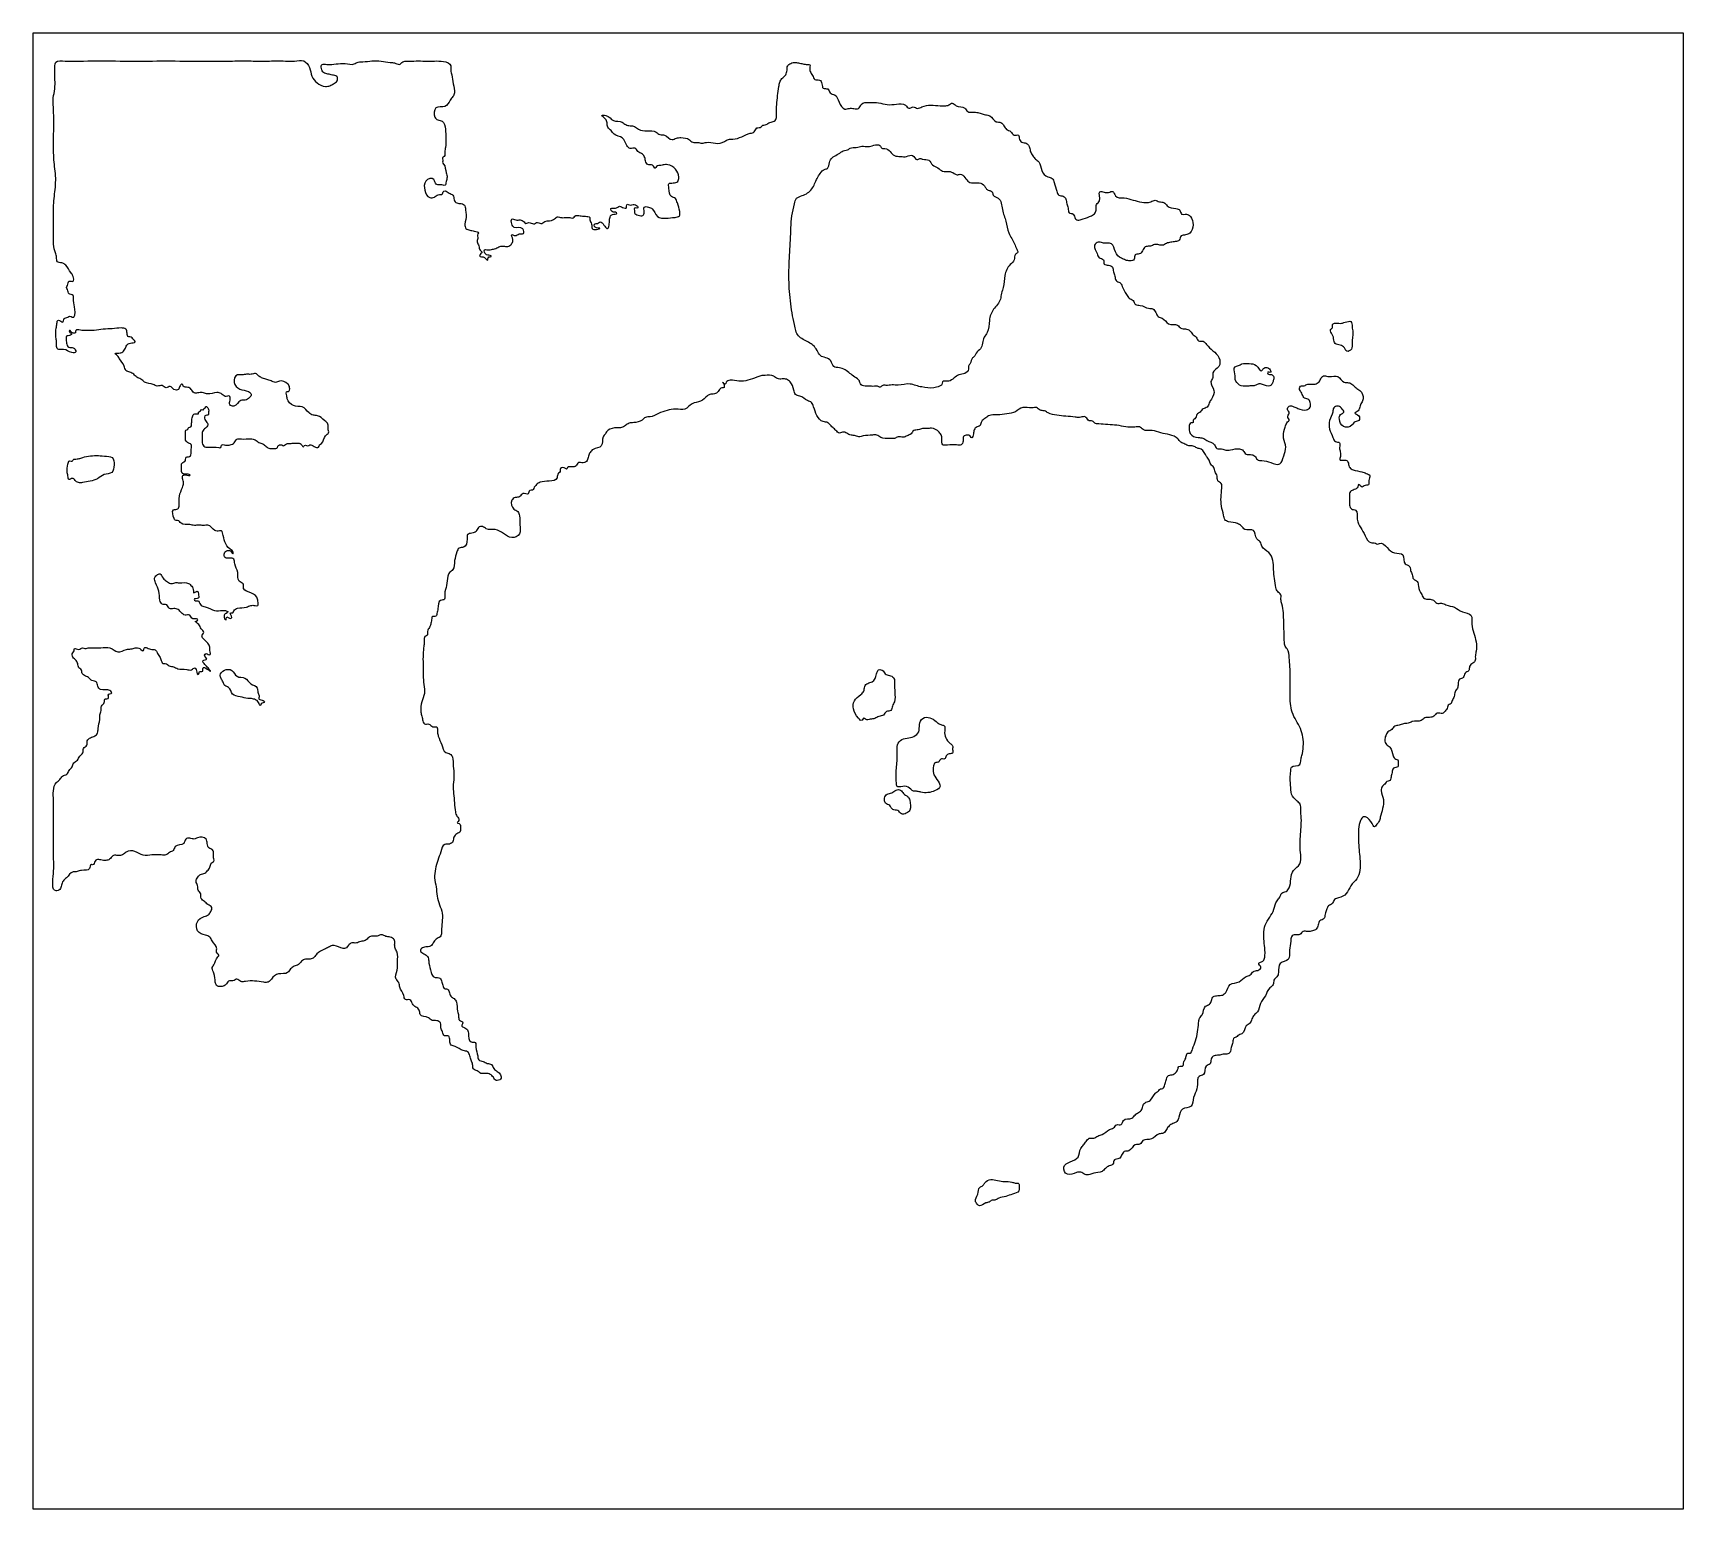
# Model space of a CAD drawing. Header units: millimetres. Extents: x 0 to 1900, y -800 to 900.
import ezdxf

# ---------------------------------------------------------------- set-up
doc = ezdxf.new("R2010")
doc.units = ezdxf.units.MM
doc.layers.get('0').update_dxf_attribs({"linetype": 'CONTINUOUS'})

msp = doc.modelspace()

# ---------------------------------------------------------------- linework, layer by layer
msp.add_lwpolyline([(1900, -800), (0, -800), (0, 900), (1900, 900)], close=True)
for points, knots in [([(1211.4, -414.7), (1213.1, -415.3), (1217.1, -415), (1222.7, -412.5), (1230, -412.9), (1234.8, -407.7), (1239.1, -404.3), (1244.7, -404), (1243.8, -396.5), (1251.4, -397.4), (1253.4, -392.6), (1256, -387.3), (1264.5, -388.9), (1266.6, -378.9), (1275.3, -381.1), (1278.3, -372.7), (1289.2, -376.4), (1294.3, -367), (1302.3, -368.1), (1305.1, -362.8), (1308, -358.6), (1312.5, -355.8), (1317.8, -354.1), (1320.3, -347.3), (1321.5, -337.1), (1336.2, -338.5), (1335.3, -325.1), (1341.5, -316.7), (1340.6, -307.4), (1341.8, -301), (1351.1, -300.5), (1347.7, -289.2), (1356.7, -288.2), (1356, -281.6), (1359.6, -277), (1365.4, -277.9), (1370.1, -275.6), (1376.4, -276.5), (1379.4, -273), (1379.5, -267), (1382.2, -263), (1381.4, -256.9), (1386, -257.1), (1387.5, -253.7), (1395.1, -253.1), (1394.8, -243.6), (1401.8, -240.9), (1403.6, -235.5), (1405.7, -230.8), (1411.9, -226.8), (1412.3, -217), (1419.9, -209.3), (1422.1, -200.2), (1429.2, -196.7), (1427.9, -190.3), (1433, -187.4), (1435, -180.5), (1433.3, -169.5), (1448.5, -169.2), (1445.7, -155.8), (1448.8, -148.3), (1448.2, -140.2), (1453.5, -137.8), (1459.4, -139.7), (1462.1, -133.3), (1468.2, -135.6), (1473.2, -134.3), (1478.3, -132.7), (1479.9, -127.2), (1481.1, -121.8), (1487.6, -121), (1487.5, -114.5), (1489.6, -110), (1491.3, -104.5), (1497, -103.6), (1498.1, -97), (1505.4, -96), (1513.3, -92.2), (1516.7, -81.5), (1525.3, -74.8), (1529.5, -60.7), (1526.7, -43.3), (1526.2, -25.9), (1526.4, -13.2), (1528.4, -7.1), (1533, 0.3), (1540.2, -7.1), (1542.6, -11.6), (1544.9, -15.2), (1547.3, -11.3), (1550.3, -8.4), (1551.8, -1.5), (1554.3, 6.5), (1556.3, 17.4), (1551.8, 25.5), (1553.1, 33), (1557.4, 34.5), (1558.5, 38.7), (1563.3, 37.9), (1563.7, 43.4), (1565.1, 47.8), (1565.5, 54.5), (1573, 53.5), (1571.8, 59), (1572.2, 63.2), (1568, 63.7), (1565.1, 69), (1564.6, 76.8), (1557.9, 80.2), (1556.1, 85.6), (1557.5, 90.5), (1559.6, 95.6), (1565.2, 97.3), (1567.5, 102.5), (1573.2, 102.4), (1578, 104.9), (1583.6, 104.3), (1589.4, 108.5), (1597.4, 105.8), (1602.6, 112.2), (1608, 111.4), (1613.7, 112.5), (1616, 118.2), (1623.6, 114.9), (1626.1, 119.2), (1629.1, 122.1), (1629.2, 126.5), (1633.3, 126.8), (1633.9, 131.5), (1637.1, 135.7), (1636.8, 141.5), (1640.8, 145.3), (1641, 150.1), (1641.8, 156.9), (1648, 156.5), (1647.9, 163.6), (1654.6, 164.7), (1653.2, 171), (1658.3, 174.4), (1661.5, 176.9), (1660.4, 183.2), (1662.7, 189.7), (1661.9, 198.9), (1659.5, 208.9), (1655.7, 218.5), (1658.5, 231.3), (1645, 232.5), (1637.4, 239.5), (1628.4, 240.4), (1622.1, 243.9), (1616.2, 242.2), (1612.9, 247.5), (1607.5, 248), (1601.8, 247.9), (1598.2, 255), (1595, 260.7), (1595.2, 268.9), (1588.6, 270.4), (1588.7, 276.5), (1585.8, 280.7), (1586, 287.1), (1576.9, 287.7), (1580.3, 302.2), (1566.7, 299.5), (1559.7, 306.9), (1553, 314.1), (1548.2, 310.5), (1545, 313.4), (1538.3, 311.7), (1534, 321.5), (1528.9, 330.2), (1523.5, 338.9), (1526, 351.1), (1517.6, 351), (1515.7, 356.1), (1516.1, 361.4), (1515.8, 366.4), (1516.1, 372.8), (1521.6, 373.8), (1525.5, 375.8), (1526.2, 380.9), (1528, 378.8), (1530.9, 376.1), (1533.1, 379.7), (1539.4, 378.3), (1537.2, 384.9), (1541.3, 390.6), (1534.9, 392.9), (1528.9, 395), (1521.5, 396.2), (1515.7, 398.7), (1514.8, 404.6), (1512.9, 409.3), (1503.2, 406.8), (1506.2, 412.5), (1505.4, 417.5), (1504.1, 422.2), (1505.9, 429.5), (1498.8, 428.4), (1496.3, 436), (1492.4, 443.4), (1491.9, 454.3), (1497.1, 461.2), (1496.9, 468.9), (1502.6, 471.2), (1506.4, 468.5), (1511.4, 462.4), (1504.5, 461.3), (1503.8, 453.3), (1507.6, 444.9), (1518.8, 446.2), (1521.7, 453.4), (1527.8, 452.4), (1528, 460.1), (1519.7, 462), (1526.9, 464.5), (1527.5, 469.2), (1529.7, 474), (1533.2, 479.9), (1529.7, 487.8), (1523.3, 490.8), (1519.9, 495), (1515.1, 497.9), (1507.4, 496.5), (1504, 507.4), (1494.1, 502.9), (1486.9, 506.1), (1483, 503.2), (1481.6, 497.8), (1474.7, 494.1), (1467.6, 497.1), (1463.8, 492.9), (1459.5, 494.6), (1457.4, 489.1), (1461.8, 485.4), (1462.2, 479.2), (1468.9, 478.8), (1471.1, 474.6), (1471.7, 468.4), (1464.6, 464.6), (1458.1, 466.8), (1451.9, 469.7), (1446.2, 471.4), (1443, 466.1), (1448.5, 462.6), (1443.4, 458.1), (1447.3, 454.4), (1444.9, 452.8), (1442.5, 448.7), (1440.5, 442), (1438.7, 433.1), (1444.2, 423.1), (1439.8, 413.3), (1437.6, 400.8), (1424.7, 405.5), (1417.4, 407.7), (1409.1, 407.6), (1407.5, 413.6), (1402.3, 414.8), (1396.2, 413.8), (1393.9, 419.6), (1388.2, 422), (1380.7, 420), (1373.5, 419.2), (1368.9, 421.6), (1362.5, 420), (1360.6, 428.7), (1352.6, 428.8), (1347.3, 434.2), (1340.1, 433.5), (1332.3, 436.5), (1331.3, 443.9), (1330.9, 448.5), (1333.4, 451.4), (1336.8, 450.3), (1335.3, 454.6), (1339.3, 455.7), (1339.3, 461.3), (1344.7, 462.9), (1346.6, 467.7), (1353, 468.3), (1354.3, 474.2), (1358, 479.5), (1362.3, 488.5), (1354.2, 497), (1359.4, 503), (1357.4, 511), (1367.7, 514.3), (1366.8, 527), (1358.7, 534.1), (1352.3, 539.5), (1348, 546), (1341.3, 544.1), (1339.9, 550.6), (1334.6, 552.6), (1332.4, 557.9), (1327.1, 559.4), (1321.4, 559.2), (1317.5, 565.7), (1306.2, 562.4), (1302.4, 572.2), (1295.2, 572.4), (1293.2, 578.1), (1289.9, 583.3), (1282.8, 582.2), (1277, 587.1), (1269, 586), (1267.3, 592.8), (1262, 594), (1258.2, 600.5), (1254.5, 606.4), (1252.5, 613.2), (1246, 613.9), (1246.2, 620.4), (1243.6, 624.7), (1244.1, 631), (1238.7, 632.9), (1232.2, 632.6), (1234.2, 640), (1226.6, 640.3), (1225.3, 648), (1219.9, 653.7), (1226.4, 660.4), (1231.6, 657.9), (1236.6, 657.6), (1244.5, 658.4), (1245.4, 646.6), (1251.7, 641.1), (1258, 638.4), (1263, 637.1), (1269.4, 638.2), (1267.6, 646), (1274.5, 644.7), (1278, 648.9), (1280, 654.9), (1285.7, 653.8), (1290.5, 656.1), (1294.9, 657), (1300.6, 654.4), (1305.1, 658.2), (1310.1, 658.9), (1315.4, 659.8), (1320.7, 660.4), (1321.3, 667.5), (1327.4, 667), (1333.9, 670), (1336.8, 678.8), (1334.6, 688), (1328.5, 692.1), (1321.5, 690), (1321.5, 696.9), (1314.2, 698.1), (1306.9, 698.7), (1302.7, 706), (1297, 704.7), (1292.1, 708.5), (1285.8, 704.1), (1276.4, 704.9), (1266.8, 707.5), (1256.7, 710.9), (1246.8, 709.2), (1243.8, 719.1), (1238.6, 715.7), (1233.6, 716.4), (1225.4, 719), (1230.6, 706.9), (1223.9, 703.1), (1224.4, 697.1), (1223.8, 692.6), (1217.4, 688.2), (1211.1, 687), (1204.5, 683.8), (1199.3, 685.4), (1199.1, 692.8), (1191.7, 691.6), (1192.5, 698.8), (1190.1, 703.2), (1190, 708.8), (1186.8, 712.8), (1180.4, 712.4), (1178.4, 719.6), (1176.1, 725.7), (1174.5, 733.4), (1166.2, 733.9), (1160.6, 740.9), (1160.2, 751.1), (1154.3, 754.5), (1151.4, 758.3), (1148.3, 763), (1147.9, 768.1), (1145.2, 773.4), (1139.9, 773.3), (1135.1, 776.7), (1136.2, 784.3), (1128.9, 780.6), (1126.3, 787.5), (1120.6, 788.2), (1118.3, 793.4), (1114.9, 797.6), (1106.6, 797), (1104.2, 804.8), (1096.5, 805.8), (1091.8, 807.2), (1086.7, 808.8), (1081.7, 809.2), (1075.7, 808.2), (1072.7, 816.6), (1064, 813.5), (1058.6, 821.1), (1054.6, 816.3), (1049.8, 816.2), (1039.4, 816.2), (1028.5, 818.4), (1018.6, 811.9), (1013.6, 816.3), (1008.3, 811.5), (1003.8, 819.5), (994.1, 818), (983.7, 816.8), (973.7, 820.1), (963.5, 819.8), (953.7, 820.5), (951.3, 811.6), (945.2, 813.2), (940.1, 813.6), (932.8, 810.9), (927.8, 820.5), (925.3, 829.2), (917.3, 829.8), (916.2, 837.1), (908.6, 834.8), (909.1, 841.7), (906.2, 846.9), (899.6, 845.2), (897.9, 851.6), (894.4, 855.4), (894.5, 859.9), (895.2, 864.1), (890.5, 863.5), (886.7, 864.5), (881.3, 865.4), (876.8, 866.8), (871.1, 864.5), (868, 861.7), (868.6, 855.5), (866.3, 850.6), (862.1, 847.6), (859.8, 843.7), (858.4, 836.5), (857.1, 824.4), (855.8, 812.4), (856.6, 801.3), (852.8, 797.2), (847, 797.4), (844.2, 793.6), (840, 794.3), (838.3, 790.3), (832.7, 792.1), (831, 785.3), (820.8, 784), (811.7, 776.7), (800.5, 778.1), (794.8, 773.6), (786, 771.9), (777.2, 775.4), (770.3, 772.1), (765.4, 774.6), (759.2, 773.1), (755, 778.9), (747.7, 779.7), (740.9, 779.4), (734.1, 775.1), (729.4, 783.5), (721.6, 782.3), (716.3, 787.7), (707.4, 786.9), (698.3, 787.6), (692.9, 792.8), (687.5, 793.1), (682.3, 794), (677.5, 799.1), (667.1, 797.1), (662.9, 805.7), (652.7, 805.7), (659.9, 801.1), (661.3, 796.8), (661.1, 791), (666, 787.9), (669.5, 781.5), (680.3, 780.8), (682.3, 771.7), (687.4, 765.6), (693.8, 768.8), (696.1, 762.7), (701.2, 761.5), (704.3, 758), (705.2, 752.8), (707.3, 746.9), (714, 749.8), (716.2, 742), (717.7, 747), (721.5, 747.2), (725.6, 748.1), (732.7, 749), (740.8, 743.4), (743.9, 736), (743.4, 728.1), (737.3, 727), (731, 727.5), (732.9, 719.1), (732.4, 711.2), (740.5, 710.2), (742.4, 702), (744.8, 696.7), (745.4, 688.4), (737.1, 687.4), (729.2, 686.5), (717.8, 686.7), (714.6, 697.5), (709.3, 699.6), (702.4, 700.7), (704.4, 693.8), (702.8, 688.6), (696.9, 690.1), (691.8, 692), (693.3, 695.5), (691.4, 699.2), (696.1, 697.8), (697.4, 700), (691.8, 704), (688.3, 700.8), (683.5, 703.5), (683.6, 700.5), (683.7, 697.8), (679, 698.6), (675.5, 702), (671.2, 696.9), (663.7, 699.9), (666.8, 692.6), (670.8, 694.3), (673.8, 690.8), (665.9, 692.2), (663.8, 686.6), (663.8, 682.1), (663.3, 675), (659.1, 674), (654.5, 685.4), (650, 680.1), (646, 681.1), (645.8, 674.8), (655.7, 675.7), (648.6, 673.3), (642.8, 673.7), (644.3, 680.5), (640.6, 683.5), (641.9, 687.9), (638, 689), (633.9, 688.8), (628.7, 689.9), (624.3, 690.2), (622.3, 686.5), (618.5, 687.4), (614.2, 688), (609, 686.6), (603.3, 689.5), (598.6, 682.5), (590.7, 685.1), (585.1, 678.9), (580.5, 683.2), (577.5, 679.6), (574.2, 681), (570.6, 682.4), (567.4, 679.8), (565, 683.6), (561.2, 685.3), (555.9, 683.7), (550.4, 687.8), (550.8, 679.5), (554.7, 673.6), (564.1, 678.5), (566.1, 667.2), (559.2, 669.7), (555.5, 665.1), (549.6, 669.9), (553.3, 661.5), (551.9, 658), (548.5, 653.6), (542.8, 654.5), (537.5, 654.6), (532.9, 651.6), (527.7, 650.7), (523.8, 649.8), (519.4, 651), (519.6, 646.3), (522.7, 643.7), (526.3, 644.3), (529, 642.1), (524.3, 642.6), (523.5, 639.6), (523.7, 637.4), (521.5, 640), (518.4, 642.6), (513.1, 641.9), (514.9, 645.4), (517.9, 647.9), (513.4, 650.2), (514.2, 654.8), (510.2, 659.6), (512.8, 663.7), (511.2, 667.2), (514.4, 670.9), (507.4, 671.7), (503.4, 673.1), (497.7, 673.9), (496.9, 681.9), (499.7, 688.5), (497.7, 695.3), (498.4, 701.3), (493.3, 704), (487.6, 703.5), (484.6, 707.3), (484.4, 714.1), (479, 715), (475.9, 718.6), (471.5, 717.7), (472.2, 713.1), (465.6, 714.8), (462.8, 710.5), (454.2, 709.5), (450.9, 718.9), (449.5, 730.4), (462.1, 735), (463.3, 724.4), (468.9, 726), (475.7, 723.1), (475.2, 729.1), (477.6, 733.8), (474.9, 740.7), (475, 747.2), (471, 751.1), (472.8, 753.3), (470.4, 756.5), (475, 757.9), (473.9, 763.2), (475.6, 769.8), (475.6, 778.8), (475, 788.9), (473.7, 798.8), (465.7, 799.3), (461.2, 803.8), (461.8, 816.8), (476, 813.3), (479.2, 821.4), (483.7, 826.8), (486.6, 832.1), (483.4, 841.6), (483.2, 850.2), (480.3, 856.7), (482.7, 864.7), (472.3, 867.9), (462.3, 867.7), (451.6, 867.7), (441.1, 867.8), (432.2, 867.6), (425.6, 867.5), (421.8, 862.4), (416.4, 866.2), (409.5, 865.6), (401, 868.3), (390.2, 868.1), (381.7, 866.7), (374.3, 867.1), (368.8, 862.7), (359.4, 865.4), (348.8, 864.5), (340.8, 863.2), (332, 865), (331.6, 858.9), (334.2, 853.9), (339.8, 852.8), (344.5, 851.3), (350.9, 851.2), (351, 844.1), (346, 841.7), (342.2, 838.9), (334.8, 837.9), (326.4, 841.9), (320.5, 849.8), (319.2, 860.5), (312.6, 869.7), (301, 867.2), (287.2, 868), (269.5, 867.6), (248.4, 867.8), (220.2, 867.7), (185, 867.7), (142.6, 867.8), (100.7, 867.6), (64.2, 868.1), (41.9, 867.2), (24, 868.7), (25.4, 856.1), (25.2, 846.3), (25.6, 835.5), (22.8, 825.3), (24.5, 803.9), (23.3, 779.4), (23.9, 751.3), (27.3, 730.3), (23.8, 709.4), (23.4, 688.4), (23.9, 670.8), (23.1, 656.6), (25.2, 648.2), (27.6, 642), (26.8, 635.3), (33.5, 635.8), (39.6, 631.9), (42.4, 625), (46.5, 620.5), (47.6, 612), (40.1, 616), (40.6, 609.7), (37.7, 606.8), (40.8, 603.8), (40.1, 598.4), (47.5, 599), (46, 589), (49.2, 583.8), (48.3, 569.6), (42.3, 574.8), (39.8, 571.4), (34.5, 572.7), (35.8, 564.4), (28, 571.7), (27.7, 564.9), (26.3, 558.7), (26.1, 551.2), (27.2, 544.5), (26.5, 538.5), (29, 534.6), (37.7, 536.5), (42.1, 531.6), (51.1, 531.6), (46.6, 539), (40.7, 536.8), (38.1, 543.3), (38.5, 546.5), (38, 551.4), (41.1, 551.1), (46.3, 552.7), (41.3, 555.7), (41.8, 559.1), (45.1, 553.8), (49.4, 554.2), (48.6, 559.2), (55.1, 557.2), (61.3, 557.8), (70.6, 556.8), (80.7, 559.5), (91.5, 558.7), (99.5, 560.8), (107.8, 559.7), (108.3, 554.2), (108.7, 549.2), (113.4, 550.3), (115.3, 546.9), (120, 543.6), (111.3, 542.9), (107.6, 541), (106.3, 535.6), (102.3, 531.3), (99, 531.5), (93.2, 530.9), (97.3, 528.7), (100, 523.8), (104.7, 518.5), (106.4, 510.7), (111.6, 509.4), (116.2, 507.4), (119.3, 502.8), (124.6, 502), (129.3, 495.9), (137.2, 496.8), (142.8, 492.3), (149.1, 495.3), (152.9, 489.6), (158.6, 494.8), (161.4, 488.5), (168.9, 488.4), (167.8, 492.8), (172.2, 496.5), (172.8, 491.6), (178.7, 492.4), (182.3, 490.1), (185.1, 484.4), (191.1, 485.9), (196.2, 486.1), (202.8, 482.9), (209.8, 486.4), (217.2, 485.4), (220.6, 480), (227.3, 483.6), (227.3, 477), (225.3, 471.4), (233.7, 468.2), (237, 478), (244.6, 476.6), (249.3, 479.5), (252.7, 484.1), (246.6, 488.4), (237.7, 488.6), (229.6, 496.7), (233.1, 507.5), (240.9, 505.7), (245.8, 507.5), (251.1, 506.2), (256.7, 509.2), (260, 504), (264.3, 502.7), (269.3, 500.8), (274.2, 499.6), (279.3, 496.6), (285.1, 500.6), (292.8, 497.7), (296, 491.7), (295.6, 486.5), (291, 487.3), (292.4, 482.3), (292.4, 477.5), (299.3, 468.6), (311, 471.3), (316.1, 463.6), (322.3, 459.3), (329.6, 459.8), (334.3, 454.6), (340.7, 449.8), (339, 444), (341.7, 439.1), (334.5, 435.8), (334.9, 428), (329.6, 425.9), (329, 421.6), (323.3, 423.2), (319.8, 426.9), (316.5, 423.9), (312.6, 426.8), (311.3, 421.2), (308.9, 427), (305.6, 427.7), (300.9, 427.9), (296.1, 426.9), (290.9, 427.6), (288.9, 423.6), (285.6, 426.7), (281.7, 425.2), (281.2, 421.2), (277, 421.9), (272.7, 420.5), (268.3, 423.7), (265.2, 427.2), (259.7, 427.7), (256.2, 432), (248.8, 432.9), (242.3, 431.9), (234.2, 433.4), (232.3, 427.5), (226.9, 425.5), (222, 424.9), (216.4, 427), (217, 421.9), (210.6, 423.1), (205, 423.1), (197.4, 422.5), (194.1, 427.8), (195.3, 433.1), (194.3, 438.3), (196.1, 443.8), (201, 446.1), (201.8, 450.9), (197, 454), (197.2, 460.4), (202.3, 459.2), (201.8, 463.4), (203.1, 466.3), (199.2, 471.1), (198.6, 467.8), (195.8, 467.6), (196.4, 465.1), (194.1, 467.2), (193.3, 464.6), (189.8, 463.3), (191.7, 460.8), (186.1, 462), (183.5, 459.6), (182.8, 453.8), (182.7, 450.3), (182.5, 445.9), (178.8, 446.4), (178.6, 443.1), (174.6, 443.1), (176.3, 436.9), (174.8, 432), (177.5, 427.6), (183.4, 427.1), (181.8, 420.5), (182.5, 415.6), (180.7, 411), (175.8, 412.3), (175.7, 408.8), (175.3, 406), (171, 405.7), (171, 399), (170.5, 390.4), (179.1, 392.8), (183.2, 389.3), (171.6, 392.3), (172, 387), (173.9, 381.7), (171.4, 374.9), (167.8, 366.7), (168.7, 357.9), (167.8, 351), (158.5, 351.8), (161.8, 343.1), (163.1, 338.2), (168.1, 339.3), (170.7, 332.8), (179.3, 334.9), (185.8, 332.3), (191, 333.9), (196, 332), (203.8, 334.7), (207.2, 326.5), (213.8, 325.9), (217.5, 327.4), (219.1, 321), (220.4, 313.8), (224.8, 306.3), (231.2, 302.9), (230.4, 298.8), (227.7, 304.2), (223.8, 304.3), (219.5, 301.7), (220.4, 294.4), (226.5, 295.6), (232.1, 294.9), (232, 286.2), (237.4, 279.5), (234.2, 268.9), (243.3, 266.3), (241, 257.6), (252.7, 255.7), (258.9, 249.9), (259.2, 243.8), (259.4, 239.8), (254.6, 241), (250.8, 240.9), (244.2, 237.7), (237.1, 238.5), (231.2, 235.8), (230.7, 231.5), (224.9, 233.1), (230.4, 227.1), (227.2, 225.1), (223.5, 227.4), (222.5, 227.9), (222.8, 222.9), (219.8, 225.4), (220.6, 227.9), (219.7, 230.8), (222.6, 231.1), (225.3, 233.8), (218.1, 235.8), (211.4, 232.7), (203.6, 237.5), (196.8, 239.4), (192.1, 240.5), (191.2, 247.3), (186.9, 245.2), (183.8, 249.1), (192.5, 247.6), (190.3, 253.1), (190.5, 257.5), (187.3, 256.8), (184.9, 254.2), (184.6, 257), (184.5, 260.9), (182.1, 263.4), (178.4, 267.9), (170.2, 266.3), (163.4, 267.4), (158, 264.6), (153.8, 269.2), (149.5, 271.2), (146.7, 279), (142.2, 275.2), (139, 272.5), (141.8, 264.6), (145.9, 257.2), (145.3, 248.8), (148, 240.7), (154.8, 242.9), (156.4, 235.4), (162.2, 237.6), (167.5, 236.5), (170.8, 232.1), (174.6, 228.5), (181.2, 231.1), (183.1, 223.5), (189.7, 226.5), (189.9, 222.6), (184.6, 222.6), (192.6, 218.9), (192.4, 213.6), (198.7, 210), (192.7, 205.5), (199.1, 199.5), (204.3, 194.7), (203.4, 188.3), (204.8, 183.7), (201.6, 183.7), (199.4, 186.1), (196, 182.8), (203.3, 177.7), (193.4, 178.5), (198.2, 171.8), (201.2, 169.4), (208.1, 160.6), (194.8, 172.9), (195.9, 165.9), (195.2, 164), (190.6, 165.6), (192, 162.3), (189.2, 160.2), (188.8, 164.8), (186.3, 170.8), (182.9, 165.2), (174.9, 168), (168.1, 166.3), (162, 170.5), (156.6, 170.2), (153.5, 174.3), (149.3, 173.3), (147.8, 176.8), (146.7, 181.1), (143.3, 185), (141.3, 190.9), (135, 189.2), (131.3, 192.5), (127.4, 192), (127.5, 186.4), (123, 192.1), (117.7, 192), (112.9, 190.3), (105.8, 190.3), (97.6, 184.6), (89, 193.5), (77.9, 191.6), (69.4, 191.9), (63.1, 192), (59.8, 190.6), (56, 193.1), (53.6, 187.7), (47, 193), (47.9, 187.9), (44.5, 186), (45.3, 180.4), (50.2, 177.6), (52, 172.5), (52.5, 168.3), (56.6, 166.5), (55.7, 162.4), (59, 159.7), (64.3, 158.1), (67.3, 153.1), (74.1, 154), (73.8, 147.3), (78.9, 141.5), (87.5, 145.7), (92.2, 138.8), (86.4, 138.9), (86.8, 136.3), (87.2, 132.6), (81.6, 134.2), (83.4, 128.1), (77.6, 125.2), (79, 119.3), (76.6, 114.7), (77.5, 107.4), (74.5, 101), (75.1, 93.3), (71.2, 90.1), (66.3, 88.7), (61.2, 85.2), (63.4, 79), (56.9, 76.7), (58.6, 70.3), (53.1, 67.4), (52, 62.1), (46.2, 59.7), (45.5, 54.5), (41.4, 50.9), (39.5, 45.5), (33.4, 44.9), (31.1, 39.7), (25.2, 36.3), (23, 26.9), (23.9, 13.1), (23.4, -4.7), (23.7, -25.6), (23.2, -47.6), (24.8, -65.6), (20.5, -90.3), (31.6, -87.2), (33, -81.6), (34.2, -76.4), (40, -72.1), (44.3, -65.5), (50.9, -66.3), (57.3, -63.1), (66.1, -66.3), (65.7, -56.7), (70.1, -58.7), (70.8, -53.6), (74.2, -51.2), (79.6, -53.1), (85.2, -53.1), (89.3, -51.4), (92.3, -45.9), (98.2, -47.8), (103.3, -47.2), (108.4, -41.3), (117.8, -41.8), (126.5, -48.6), (137.1, -46.3), (145.5, -46.3), (153.3, -47.6), (156.9, -43.1), (162.2, -42.5), (163.3, -33.7), (174, -36.8), (175.2, -27.5), (180.3, -27), (186.3, -29.1), (189.7, -25.8), (200.1, -25.7), (200.4, -33.6), (201.9, -39.5), (207.8, -40), (208.1, -46.1), (207.7, -50.1), (209.1, -54.5), (204.7, -55.3), (204.7, -59.7), (201.6, -64.2), (198.2, -68.1), (192.6, -68.8), (189.7, -71.9), (186.5, -77.2), (190.5, -81.8), (188.9, -87.7), (194.5, -90.9), (192.4, -97.3), (197.7, -100.2), (200.8, -103.8), (207.5, -106.8), (204.4, -111.9), (202.7, -116), (195.3, -118.1), (187.8, -122), (187.7, -135.9), (197, -138.9), (204.2, -140.5), (206.6, -147.7), (213.2, -152.4), (210.3, -159.3), (215, -162), (210.7, -165.8), (209.5, -172.4), (205.2, -176.9), (210, -185.3), (209, -191), (211.6, -198.9), (218, -198.1), (222.7, -196.9), (224.3, -190.6), (230.6, -192.8), (234.9, -187.9), (239.2, -193.5), (246.5, -191.8), (255.3, -191.7), (263.5, -193.1), (271.5, -193.9), (275.3, -188), (281.9, -182), (292.8, -184.6), (296.3, -177.7), (300.6, -174.6), (305.9, -173.5), (309.2, -168.8), (313.3, -166), (319.2, -167.3), (324, -165), (327.7, -158.8), (334.3, -155.8), (340.1, -153.2), (346.2, -149.4), (352.3, -153.3), (360.4, -155.1), (363.2, -150.4), (366.8, -147.2), (372.6, -148.9), (377.2, -145.8), (383, -146), (386.4, -141.2), (390.9, -139.7), (396.4, -141), (401.4, -137.2), (406.2, -141.3), (411.3, -140.5), (416.9, -144), (416.4, -148.8), (416.4, -154.2), (420.8, -160.1), (419.1, -169.5), (420.8, -179.2), (415.4, -188.7), (422.3, -193.4), (421.8, -201.1), (427.3, -205.9), (427.6, -214.8), (434.9, -212), (436.7, -218.7), (440.6, -221.9), (445.8, -224.6), (444.8, -233.6), (454.5, -232.1), (459.3, -238.2), (465.1, -236.9), (470.2, -239.6), (469.2, -246), (471.7, -250.3), (473, -256.3), (479.9, -253.8), (479.7, -260.9), (480.8, -266.6), (488.4, -267), (493.2, -272.5), (501.1, -272.4), (503.1, -278.2), (504.4, -283.1), (506.7, -287.6), (505.9, -293.9), (512.1, -295), (515.3, -299.1), (521.4, -298.1), (526.6, -298.9), (530.4, -302.5), (532.3, -307.6), (539.9, -305.4), (538.7, -299.4), (534.7, -295.9), (530.2, -293.2), (528.6, -287.1), (522.8, -287.3), (518.7, -284.1), (512.2, -283.4), (512.4, -276.1), (509.4, -270.6), (510.5, -261.5), (501.2, -263.4), (502, -253.3), (500.4, -246.7), (495, -245.2), (493.2, -242.9), (496.7, -238.4), (489.7, -238.1), (490.5, -231.6), (487.9, -225.3), (489.1, -217.4), (485.1, -211.8), (480.6, -210), (479.3, -203.9), (477.5, -200.5), (473, -201.1), (472.3, -196.9), (470.6, -193.4), (469.4, -187.3), (460.3, -189), (457.4, -178.6), (455.7, -170.8), (455.2, -163.3), (450.3, -160.8), (444.7, -157.5), (447.9, -152.8), (453.9, -152.7), (459.3, -151.6), (461.3, -146.3), (465.3, -142.8), (470.4, -140.5), (470.3, -132.4), (471, -124.5), (472.1, -113.6), (467.8, -104.1), (464.8, -94.1), (464.7, -83.5), (461.7, -73.2), (463.3, -62.8), (465.9, -52.8), (469.9, -43.5), (471.7, -33.3), (480, -34.8), (484.3, -31.6), (483.8, -25.6), (488.1, -22.1), (493, -20.3), (491.8, -15.2), (492.8, -11.1), (488.5, -10.1), (488.2, -9.4), (491.8, -6), (487.5, -1.9), (485.9, 4.3), (485.2, 13.5), (484.4, 23.9), (483.5, 34.5), (485.4, 44.9), (483.5, 55.2), (484.2, 64.8), (480.9, 70.1), (472.6, 71.1), (471.5, 80.7), (466.7, 88.4), (465.7, 94.7), (465.9, 102.6), (459.9, 99.4), (456.5, 105.6), (449.8, 102.5), (448.8, 109.5), (447.2, 114.2), (446.3, 120.5), (446.9, 129.8), (451.9, 139), (449.2, 153.4), (449.3, 170.8), (448.8, 186.8), (450.6, 197.1), (450.2, 201.8), (450.8, 205.1), (455.1, 206.1), (453.4, 211.1), (456.8, 215.3), (458.5, 220.2), (458.9, 224.6), (459.5, 228.6), (464.4, 227.3), (465.1, 231.6), (467, 238.3), (466.4, 247.8), (475.3, 246.4), (473.1, 256.4), (477.3, 263.2), (476.6, 272.9), (479.3, 278.9), (485.5, 282.4), (484.8, 292.9), (487.7, 300.4), (489.8, 307.7), (498.5, 306.8), (500.3, 315), (499.4, 323.1), (505.4, 323.9), (510.8, 325), (512.2, 331.3), (518, 332.4), (523, 326.8), (532.8, 329.5), (541.8, 323.6), (550.9, 316.7), (562.4, 322.1), (560.2, 333.9), (561, 342), (558.9, 349.5), (551.6, 351.5), (549.1, 361), (555, 365.7), (561.3, 364.8), (563.1, 371.3), (571.7, 367.1), (570.4, 374), (575.5, 373.1), (576.9, 376.4), (579.6, 380.1), (585.3, 383.7), (593.9, 383.5), (604.7, 385), (603.5, 392.7), (607.8, 394.6), (606.2, 398.1), (610.3, 400.6), (614.9, 396.8), (615.4, 401), (620.4, 400.1), (626.1, 400.6), (627.1, 406.5), (634, 404.2), (638.7, 406.9), (639.2, 412.8), (641.4, 417), (645.4, 422.2), (657.3, 422.1), (654.7, 434.3), (659.2, 438.2), (662.7, 444.4), (670.5, 445.5), (677.8, 444.9), (682.2, 447.8), (686.2, 451), (693.6, 451.3), (700.4, 452.3), (705, 458.1), (712.6, 457.3), (720.2, 462.4), (730.1, 465.2), (739.9, 467.8), (751.6, 464.5), (758.1, 474.8), (769.4, 474.3), (775.2, 481.6), (780.3, 484.4), (786.4, 483.9), (789.8, 488.2), (792, 491.7), (796.3, 491.2), (795.9, 495.9), (792.3, 499.5), (797.6, 494.5), (798, 499.1), (804.8, 501.1), (812.5, 497.9), (823.5, 499.9), (831.8, 502.8), (838, 505.5), (844.5, 505.5), (851.8, 506.6), (857, 501.2), (862.6, 501.5), (868.1, 501.8), (873.4, 497.1), (876, 490.9), (877.2, 482.8), (885.1, 482), (889.9, 476.9), (897.2, 474.9), (899.6, 467.6), (901.7, 459.4), (908, 451.9), (915.5, 451.9), (918.9, 447.3), (922.9, 443.9), (925.6, 441.2), (928.8, 438.3), (931.7, 441), (936.4, 440), (940.5, 436.5), (945.9, 436.7), (950.9, 434.2), (957.9, 436.7), (964.6, 436.5), (972.1, 437.7), (977.5, 432), (984.6, 433.8), (992.2, 432.1), (996, 436.1), (1002, 433.7), (1006.6, 436.2), (1011.6, 437.8), (1013.5, 443.1), (1019.6, 442.4), (1024.4, 445.1), (1029.3, 444.1), (1036.4, 445.6), (1042.4, 441.9), (1047, 436.1), (1046.5, 430.8), (1046.4, 424.7), (1055.5, 425.8), (1061.4, 426), (1069.2, 424.6), (1071.5, 429.7), (1070.3, 436.3), (1075.1, 436.9), (1079, 437.1), (1080.7, 431.8), (1082.9, 437.1), (1083.3, 441.9), (1085.2, 446.4), (1091.6, 446.8), (1091.7, 453.5), (1096.1, 455.7), (1101.7, 460.7), (1110.9, 459.8), (1121.3, 461.4), (1131.7, 462.6), (1139.4, 470.9), (1148.5, 466.9), (1156, 469.8), (1159.3, 464.7), (1164.9, 465.3), (1170.3, 461.2), (1179, 459.5), (1189.4, 458.6), (1198.2, 458), (1205, 456.7), (1210.8, 459), (1213.7, 456.5), (1216, 452.7), (1220.2, 454.3), (1222.2, 449.7), (1229, 449.8), (1237.6, 449), (1248.2, 448.4), (1258.3, 446.2), (1266.9, 445.6), (1274.5, 447.2), (1279.4, 441), (1289.1, 443.1), (1298.6, 439), (1309.1, 437.7), (1317.4, 434.5), (1321.5, 428.2), (1326.2, 426.8), (1331, 423.8), (1336.1, 425.1), (1340.1, 421.5), (1347.4, 420.9), (1350, 413.5), (1354.8, 408.4), (1355.4, 402.9), (1360.6, 400), (1360.6, 394.2), (1364.3, 390.1), (1362.9, 383.6), (1369.4, 381.8), (1368.9, 373.7), (1367.8, 365.7), (1368.1, 354.7), (1370.7, 346.8), (1371.8, 338.8), (1378.4, 336.4), (1385.6, 336), (1391.9, 332.6), (1395.7, 325.5), (1408.3, 331), (1406.8, 317.3), (1414, 314.4), (1414.6, 306.4), (1424.1, 302.5), (1428.5, 292.8), (1428.3, 282), (1429.5, 271.6), (1430.8, 262.7), (1432.6, 256.3), (1438, 253.5), (1436.5, 247.4), (1440.1, 237.6), (1440, 221.1), (1441, 205.9), (1440.9, 194.7), (1445.7, 189.4), (1447.1, 176.9), (1448, 159.6), (1447.5, 138.8), (1447.9, 116.8), (1461, 99.6), (1463.8, 81.7), (1461.6, 69.3), (1459.7, 62.8), (1459.7, 54.6), (1448.1, 57.6), (1448.5, 49.2), (1447.3, 42.6), (1448.5, 33.8), (1448, 22.6), (1454, 16.3), (1460.1, 11.9), (1459.6, 4), (1460.7, -4.2), (1460.3, -18.4), (1458.5, -32.7), (1459.8, -46.2), (1460.6, -58.2), (1450.1, -63.5), (1448.2, -74.5), (1447.9, -83.1), (1443.4, -89.4), (1437.3, -89.7), (1436.1, -95.6), (1430.8, -100.3), (1429.7, -109.8), (1424.1, -118.2), (1416.2, -130.3), (1417.4, -145.1), (1418.9, -157.3), (1418.5, -164.2), (1417.5, -169.6), (1408.8, -170.8), (1416.1, -176.1), (1410.3, -180.4), (1404.8, -179.9), (1402.2, -185.6), (1394.6, -186.7), (1390.2, -194.5), (1376.8, -193.8), (1375.2, -204.2), (1369.8, -208.5), (1364.5, -208.7), (1358.5, -208.9), (1357.1, -214.4), (1355.3, -219.4), (1347.7, -220.7), (1348.2, -229.9), (1342.6, -234.5), (1342.2, -241.9), (1341.2, -250.3), (1339.2, -261.1), (1335.4, -268.1), (1333.9, -275.6), (1329.2, -274.3), (1328, -278.2), (1327.3, -282.2), (1324.3, -285.1), (1324.9, -289.6), (1322.5, -290.4), (1319, -289.7), (1318.5, -293.9), (1316.3, -297.8), (1312.1, -300.1), (1305.6, -300.5), (1305.2, -306.4), (1303.2, -310.8), (1302.4, -316.3), (1297.9, -315.6), (1296.3, -319), (1290.4, -321.3), (1288.7, -329.6), (1281.3, -331.3), (1277.7, -334.4), (1277.6, -340.5), (1273, -343.4), (1268.9, -345.8), (1264.8, -352.5), (1255.3, -348.6), (1254.2, -358.9), (1247.2, -355.9), (1244.8, -362.1), (1237.5, -362.8), (1233, -368.9), (1226.1, -369.9), (1221.9, -373.6), (1215.8, -372), (1212.8, -376.8), (1209.9, -380.6), (1204.8, -385.7), (1205.3, -396.3), (1194.2, -399.6), (1184.2, -405.2), (1190.2, -417.5), (1199.8, -412.7), (1207, -411.2), (1209.7, -414), (1211.4, -414.7)], [0, 0, 0, 0, 0.528484, 1.056969, 2.113938, 2.642422, 3.170907, 3.699391, 4.227875, 4.75636, 5.284844, 5.813329, 6.341813, 7.398782, 7.927266, 8.455751, 9.51272, 10.569688, 11.098173, 11.626657, 12.155142, 12.683626, 13.21211, 13.740595, 14.797564, 15.854533, 16.911501, 17.96847, 19.025439, 19.553923, 20.082408, 21.139377, 21.667861, 22.196346, 22.72483, 23.253314, 23.781799, 24.310283, 24.838768, 25.367252, 25.895737, 26.424221, 26.688463, 26.952705, 27.48119, 28.538159, 29.066643, 29.595127, 30.123612, 30.652096, 31.709065, 32.766034, 33.823003, 34.351487, 34.879972, 35.408456, 35.93694, 36.993909, 38.050878, 39.107847, 40.164816, 40.6933, 41.221785, 41.750269, 42.278753, 42.807238, 43.335722, 43.864207, 44.392691, 44.921176, 45.44966, 45.978144, 46.506629, 47.035113, 47.563598, 48.092082, 48.620567, 49.677535, 50.734504, 51.791473, 52.848442, 54.96238, 57.076317, 58.133286, 58.66177, 59.190255, 60.247224, 60.775708, 61.03995, 61.304193, 61.832677, 62.361161, 63.41813, 64.475099, 65.532068, 66.060552, 66.589037, 66.853279, 67.117521, 67.646006, 68.17449, 68.702974, 69.231459, 69.759943, 70.024185, 70.288428, 70.816912, 71.873881, 72.402365, 72.93085, 73.459334, 73.987819, 74.516303, 75.044787, 75.573272, 76.101756, 76.630241, 77.158725, 78.215694, 78.744178, 79.272663, 79.801147, 80.329632, 80.858116, 81.3866, 81.915085, 82.179327, 82.443569, 82.972054, 83.500538, 84.029023, 84.557507, 85.085991, 85.614476, 86.14296, 86.671445, 87.199929, 87.728414, 88.256898, 88.785382, 89.313867, 89.842351, 90.89932, 91.956289, 93.013258, 94.070227, 95.127195, 96.184164, 97.241133, 97.769617, 98.298102, 98.826586, 99.355071, 99.883555, 100.41204, 101.469008, 101.997493, 102.525977, 103.054462, 103.582946, 104.11143, 104.639915, 105.696884, 106.753853, 107.810821, 108.86779, 109.132032, 109.396275, 109.924759, 110.981728, 112.038697, 113.095666, 114.152634, 114.681119, 115.209603, 115.738088, 116.266572, 116.795057, 117.323541, 117.852025, 118.116268, 118.38051, 118.644752, 118.908994, 119.437479, 119.965963, 120.494447, 121.022932, 121.551416, 122.608385, 123.13687, 123.665354, 124.193838, 124.722323, 125.250807, 125.779292, 126.307776, 126.83626, 127.364745, 127.893229, 128.950198, 130.007167, 131.064136, 131.59262, 132.121105, 132.649589, 133.178074, 133.706558, 134.235042, 135.292011, 136.34898, 136.877464, 137.405949, 137.934433, 138.462918, 138.991402, 139.519887, 140.048371, 140.576855, 141.633824, 142.162309, 142.690793, 143.219277, 143.747762, 144.804731, 145.8617, 146.390184, 146.918668, 147.447153, 147.975637, 149.032606, 149.296848, 149.56109, 150.089575, 150.618059, 151.146544, 151.675028, 152.203513, 152.731997, 153.260481, 154.31745, 154.845935, 155.374419, 155.902904, 156.431388, 156.959872, 157.224115, 157.488357, 158.016841, 158.545326, 159.602294, 160.659263, 161.716232, 162.773201, 163.83017, 164.887139, 165.415623, 165.944107, 166.472592, 167.001076, 167.529561, 168.058045, 169.115014, 169.643498, 170.171983, 170.700467, 171.228952, 172.28592, 172.814405, 173.342889, 174.399858, 174.928343, 175.456827, 175.721069, 175.985311, 176.249554, 176.513796, 177.04228, 177.570765, 178.099249, 178.627734, 179.156218, 179.684702, 180.741671, 181.79864, 182.327124, 182.855609, 183.912578, 184.969547, 186.026515, 187.083484, 187.611969, 188.140453, 188.668937, 189.197422, 189.725906, 190.254391, 190.782875, 191.31136, 192.368328, 193.425297, 193.953782, 194.482266, 195.01075, 195.539235, 196.596204, 197.124688, 197.653173, 198.181657, 198.710141, 199.76711, 200.295595, 200.824079, 201.352564, 201.881048, 202.409532, 202.938017, 203.466501, 203.994986, 204.52347, 205.051954, 206.108923, 206.637408, 207.165892, 207.694377, 208.222861, 209.27983, 210.336799, 210.865283, 211.393767, 211.922252, 212.450736, 212.979221, 213.507705, 214.03619, 214.564674, 215.093158, 215.621643, 216.150127, 216.678612, 217.207096, 217.73558, 218.264065, 218.792549, 219.321034, 219.849518, 220.906487, 221.963456, 222.49194, 223.020425, 223.548909, 224.077394, 225.134362, 225.662847, 226.191331, 226.719816, 227.2483, 228.305269, 229.362238, 230.419207, 231.476175, 232.00466, 232.533144, 233.061629, 233.590113, 234.647082, 235.175566, 235.704051, 236.232535, 236.76102, 237.817988, 238.346473, 238.874957, 239.403442, 239.931926, 240.460411, 240.988895, 241.517379, 242.045864, 242.574348, 243.102833, 244.159801, 244.688286, 245.21677, 246.273739, 247.330708, 247.859192, 248.387677, 248.916161, 249.444646, 249.97313, 250.501614, 251.030099, 251.558583, 252.087068, 252.615552, 253.144037, 253.672521, 254.201005, 254.72949, 255.786459, 256.314943, 256.843427, 257.371912, 257.900396, 258.428881, 258.957365, 260.014334, 260.542818, 261.071303, 261.599787, 262.128272, 264.242209, 264.770694, 265.299178, 265.827663, 266.356147, 267.413116, 268.470085, 269.527054, 270.584022, 271.640991, 272.169476, 272.69796, 273.226444, 273.754929, 274.811898, 275.868867, 276.397351, 276.925835, 277.45432, 277.982804, 278.511289, 279.039773, 279.568257, 280.096742, 280.625226, 280.889469, 281.153711, 281.682195, 282.21068, 282.739164, 283.267648, 283.796133, 284.324617, 284.853102, 285.381586, 285.910071, 286.438555, 287.495524, 289.609461, 290.137946, 290.66643, 291.194915, 291.723399, 291.987641, 292.251884, 292.780368, 293.308852, 293.837337, 295.951274, 296.479759, 297.008243, 298.065212, 299.122181, 299.650665, 300.17915, 300.707634, 301.236119, 302.293087, 302.821572, 303.350056, 304.407025, 304.93551, 305.463994, 306.520963, 307.577932, 308.106416, 308.634901, 309.163385, 309.691869, 310.748838, 311.805807, 312.334291, 312.862776, 313.39126, 313.919745, 314.448229, 314.976714, 316.033682, 317.090651, 317.619136, 318.14762, 318.676104, 319.204589, 319.733073, 320.261558, 320.790042, 321.318527, 321.847011, 322.111253, 322.375495, 322.90398, 323.432464, 324.489433, 325.546402, 326.074886, 326.603371, 327.131855, 327.66034, 328.717308, 329.245793, 329.774277, 330.831246, 331.359731, 331.888215, 332.945184, 334.002153, 335.059121, 335.587606, 336.11609, 336.644575, 337.173059, 337.701544, 338.230028, 338.49427, 338.758512, 339.022755, 339.286997, 339.815481, 340.343966, 340.608208, 340.87245, 341.136692, 341.400934, 341.929419, 342.457903, 342.986388, 343.514872, 343.779114, 344.043357, 344.571841, 345.100325, 345.62881, 346.157294, 346.685779, 347.742747, 348.00699, 348.271232, 348.799716, 349.328201, 349.856685, 350.38517, 350.913654, 351.442138, 351.706381, 351.970623, 352.499107, 353.027592, 353.556076, 353.820318, 354.084561, 354.613045, 355.141529, 355.670014, 356.198498, 357.255467, 357.783951, 358.312436, 358.576678, 358.84092, 359.369405, 359.633647, 359.897889, 360.426374, 360.954858, 361.483342, 362.011827, 362.540311, 363.59728, 364.125764, 364.654249, 365.182733, 365.711218, 366.239702, 366.768187, 367.296671, 367.825155, 368.35364, 368.882124, 369.410609, 369.939093, 370.203335, 370.467578, 370.996062, 371.260304, 371.524546, 371.788789, 372.053031, 372.317273, 372.581515, 372.845757, 373.11, 373.638484, 373.902726, 374.166968, 374.695453, 375.223937, 375.752422, 376.016664, 376.280906, 376.809391, 377.337875, 377.866359, 378.394844, 379.451813, 379.980297, 380.508781, 381.037266, 381.56575, 382.094235, 382.622719, 383.151204, 383.679688, 383.94393, 384.208172, 384.736657, 385.265141, 385.793626, 386.850594, 387.907563, 388.964532, 389.493017, 390.021501, 390.549985, 391.07847, 391.606954, 392.135439, 393.192408, 393.45665, 393.720892, 393.985134, 394.249376, 394.777861, 395.306345, 396.363314, 397.420283, 398.477252, 399.005736, 399.534221, 400.591189, 401.648158, 402.705127, 403.233611, 403.762096, 404.819065, 405.876034, 406.404518, 406.933002, 407.989971, 409.04694, 410.103909, 411.160878, 412.217847, 412.746331, 413.274815, 413.8033, 414.331784, 415.388753, 416.445722, 417.502691, 418.031175, 418.55966, 419.616628, 420.673597, 421.730566, 422.259051, 422.787535, 423.316019, 423.844504, 424.372988, 424.901473, 425.429957, 425.958441, 426.486926, 427.01541, 428.072379, 429.129348, 430.186317, 431.243286, 432.300254, 433.357223, 435.471161, 437.585099, 439.699036, 443.926912, 448.154787, 452.382662, 456.610538, 458.724475, 459.781444, 460.838413, 461.895382, 462.952351, 464.00932, 465.066288, 469.294164, 471.408101, 473.522039, 475.635977, 477.749914, 479.863852, 480.920821, 481.97779, 482.506274, 483.034759, 483.563243, 484.091728, 485.148696, 485.677181, 486.205665, 486.73415, 487.262634, 487.526876, 487.791118, 488.319603, 488.848087, 489.376572, 490.433541, 491.490509, 491.754752, 492.018994, 492.547478, 493.075963, 493.604447, 494.132931, 494.661416, 495.718385, 496.246869, 496.775354, 497.303838, 497.832322, 498.889291, 499.417776, 499.94626, 500.474744, 501.003229, 501.531713, 501.795956, 502.060198, 502.588682, 502.852924, 503.117167, 503.645651, 503.909893, 504.174135, 504.70262, 505.231104, 506.288073, 507.345042, 508.402011, 509.45898, 509.987464, 510.515948, 511.044433, 511.308675, 511.572917, 512.101402, 512.629886, 513.158371, 513.686855, 514.215339, 514.743824, 515.008066, 515.272308, 515.800793, 516.857761, 517.386246, 517.91473, 518.443215, 518.971699, 519.500184, 520.028668, 521.085637, 521.614121, 522.142606, 522.67109, 523.199575, 523.728059, 524.256543, 524.785028, 525.04927, 525.313512, 525.841997, 526.370481, 526.898965, 527.42745, 527.955934, 528.484419, 529.541388, 530.069872, 530.598356, 531.126841, 531.655325, 532.18381, 532.712294, 533.769263, 534.297747, 534.826232, 535.354716, 535.883201, 536.940169, 537.997138, 539.054107, 539.582591, 540.111076, 540.63956, 541.168045, 541.696529, 542.225014, 542.753498, 543.281982, 543.810467, 544.338951, 545.39592, 545.924405, 546.452889, 546.717131, 546.981373, 547.509858, 548.566827, 549.623795, 550.680764, 551.209249, 551.737733, 552.794702, 553.323186, 553.851671, 554.380155, 554.90864, 555.965608, 556.229851, 556.494093, 557.022577, 557.551062, 557.815304, 558.079546, 558.608031, 558.872273, 559.136515, 559.664999, 560.193484, 560.721968, 560.98621, 561.250453, 561.778937, 562.043179, 562.307421, 562.835906, 563.36439, 563.892875, 564.421359, 564.949844, 565.478328, 566.535297, 567.063781, 567.592266, 568.12075, 568.649235, 569.177719, 569.441961, 569.706203, 570.763172, 571.291657, 571.820141, 572.348625, 572.87711, 573.405594, 573.934079, 574.462563, 574.991048, 575.519532, 575.783774, 576.048016, 576.576501, 576.840743, 577.104985, 577.369227, 577.501349, 577.63347, 577.897712, 578.161954, 578.426196, 578.690438, 579.218923, 579.747407, 580.275892, 580.540134, 580.804376, 581.068618, 581.332861, 581.861345, 582.389829, 582.918314, 583.446798, 583.975283, 584.503767, 585.032251, 585.296494, 585.560736, 585.824978, 586.08922, 586.617705, 587.674674, 588.203158, 588.731642, 589.260127, 589.788611, 590.317096, 590.84558, 591.902549, 592.959518, 593.488002, 594.016487, 595.073455, 595.337698, 595.60194, 596.130424, 597.187393, 597.715878, 598.244362, 598.772846, 599.301331, 600.3583, 600.886784, 601.151026, 601.415268, 602.472237, 603.529206, 604.057691, 604.321933, 604.586175, 605.114659, 605.643144, 606.171628, 606.700113, 607.228597, 607.757081, 608.81405, 609.871019, 610.399504, 610.927988, 611.984957, 613.041926, 613.57041, 613.834652, 614.098895, 614.627379, 615.155863, 616.212832, 616.741317, 617.005559, 617.269801, 617.798285, 618.062528, 618.32677, 618.591012, 618.855254, 619.119496, 619.383739, 619.647981, 619.912223, 620.176465, 620.440708, 621.497676, 622.554645, 623.08313, 623.611614, 624.140098, 624.404341, 624.668583, 625.197067, 625.725552, 625.989794, 626.254036, 626.518278, 626.782521, 627.046763, 627.311005, 627.839489, 628.896458, 629.424943, 629.953427, 630.481911, 631.010396, 631.53888, 632.067365, 632.595849, 633.124334, 634.181302, 635.238271, 635.766756, 636.29524, 636.823725, 637.352209, 637.880693, 638.409178, 638.937662, 639.466147, 639.994631, 640.523115, 640.787358, 641.0516, 641.580084, 642.108569, 642.637053, 643.165538, 643.694022, 644.750991, 645.279475, 645.543717, 645.80796, 646.072202, 646.336444, 646.864928, 647.393413, 647.921897, 648.450382, 648.978866, 650.035835, 650.300077, 650.564319, 650.828562, 651.092804, 651.357046, 651.621288, 652.149773, 652.678257, 653.206741, 654.26371, 654.792195, 655.320679, 655.849164, 656.113406, 656.377648, 656.906132, 657.434617, 657.963101, 658.491586, 659.02007, 659.284312, 659.548555, 660.077039, 660.605523, 661.134008, 661.662492, 662.719461, 663.77643, 664.833399, 665.890368, 666.418852, 666.683094, 666.947336, 667.475821, 668.004305, 668.268547, 668.53279, 669.061274, 669.589758, 670.118243, 670.646727, 670.91097, 671.175212, 671.703696, 672.232181, 672.760665, 673.289149, 673.817634, 674.346118, 675.403087, 675.931572, 676.195814, 676.460056, 676.724298, 676.98854, 677.517025, 678.045509, 678.573994, 679.102478, 679.630962, 680.687931, 681.216416, 681.7449, 682.273385, 682.801869, 683.330353, 683.858838, 684.387322, 684.915807, 685.444291, 685.972775, 686.50126, 687.029744, 687.558229, 688.086713, 688.615198, 689.143682, 690.200651, 691.25762, 693.371557, 695.485495, 697.599433, 699.71337, 701.827308, 702.355792, 702.884277, 703.412761, 703.941246, 704.998215, 705.526699, 706.055183, 707.112152, 707.640637, 707.904879, 708.169121, 708.697605, 709.22609, 709.754574, 710.283059, 710.811543, 711.340028, 711.868512, 712.396996, 713.453965, 714.510934, 715.567903, 716.624872, 717.153356, 717.681841, 718.210325, 718.738809, 719.795778, 720.324263, 720.852747, 721.381232, 721.909716, 722.966685, 723.495169, 724.023654, 724.552138, 725.080622, 725.609107, 725.873349, 726.137591, 726.666076, 727.19456, 727.723045, 728.251529, 728.780013, 729.308498, 729.836982, 730.365467, 730.893951, 731.422435, 731.95092, 732.479404, 733.007889, 733.536373, 734.064858, 734.593342, 735.650311, 736.70728, 737.764248, 738.292733, 738.821217, 739.878186, 740.406671, 740.670913, 740.935155, 741.992124, 742.520608, 743.049093, 744.106062, 744.634546, 745.16303, 745.691515, 746.219999, 746.748484, 747.276968, 747.805452, 748.333937, 749.390906, 750.447875, 750.976359, 751.504843, 752.561812, 753.618781, 754.147265, 754.67575, 755.204234, 755.732719, 756.261203, 756.789688, 757.318172, 757.846656, 758.903625, 759.43211, 759.960594, 761.017563, 761.546047, 762.074532, 762.603016, 763.131501, 763.659985, 764.188469, 764.716954, 765.245438, 765.773923, 766.302407, 766.830892, 767.359376, 767.88786, 768.416345, 768.944829, 769.473314, 770.530282, 771.587251, 772.64422, 773.172705, 773.701189, 774.758158, 775.286642, 775.815127, 776.343611, 776.872095, 777.40058, 777.929064, 778.986033, 779.514518, 780.043002, 780.571486, 781.099971, 781.628455, 782.15694, 782.685424, 783.213908, 783.742393, 784.270877, 785.327846, 785.856331, 786.384815, 786.913299, 787.441784, 787.970268, 788.498753, 789.027237, 789.555722, 790.084206, 790.61269, 791.141175, 791.669659, 792.198144, 792.726628, 793.255112, 793.783597, 794.312081, 794.840566, 795.36905, 795.897535, 796.954503, 797.482988, 798.011472, 799.068441, 799.596925, 800.12541, 800.389652, 800.653894, 801.182379, 801.710863, 802.239348, 803.296316, 803.824801, 804.353285, 804.88177, 805.410254, 805.674496, 805.938739, 806.467223, 806.995707, 807.524192, 808.581161, 809.638129, 810.166614, 810.695098, 811.223583, 811.752067, 812.280552, 812.809036, 813.33752, 813.866005, 814.394489, 814.922974, 815.979942, 817.036911, 818.09388, 819.150849, 820.207818, 821.264787, 822.321755, 823.378724, 824.435693, 825.492662, 826.021146, 826.549631, 827.078115, 827.6066, 828.135084, 828.663569, 828.927811, 829.192053, 829.456295, 829.720537, 830.249022, 830.777506, 831.834475, 832.891444, 833.948413, 835.005382, 836.06235, 837.119319, 837.647804, 838.176288, 839.233257, 840.290226, 840.81871, 841.347195, 841.875679, 842.404163, 842.932648, 843.461132, 843.989617, 844.518101, 845.57507, 846.632039, 847.689008, 849.802945, 851.916883, 852.445367, 852.973852, 853.238094, 853.502336, 854.030821, 854.559305, 855.087789, 855.616274, 855.880516, 856.144758, 856.673243, 857.201727, 858.258696, 858.78718, 859.315665, 860.372634, 861.429602, 861.958087, 862.486571, 863.54354, 864.600509, 865.128993, 865.657478, 866.714447, 867.242931, 867.771415, 868.2999, 868.828384, 869.356869, 869.885353, 870.942322, 871.999291, 873.05626, 874.113229, 875.170197, 876.227166, 876.755651, 877.284135, 878.341104, 878.869588, 879.398073, 879.926557, 880.455042, 880.983526, 881.247768, 881.51201, 882.040495, 882.568979, 883.625948, 884.682917, 885.211401, 885.475644, 885.739886, 886.26837, 886.532612, 886.796855, 887.325339, 887.853823, 888.382308, 888.910792, 889.439277, 889.967761, 890.496245, 891.02473, 892.081699, 893.138668, 893.667152, 894.195636, 895.252605, 895.78109, 896.309574, 896.838059, 897.366543, 898.423512, 898.951996, 899.480481, 900.537449, 901.594418, 902.651387, 903.708356, 904.765325, 905.822294, 906.879262, 907.407747, 907.936231, 908.464716, 908.9932, 909.257442, 909.521685, 910.050169, 910.314411, 910.578653, 911.107138, 912.164107, 913.221075, 914.278044, 914.806529, 915.335013, 916.391982, 916.920466, 917.448951, 917.977435, 918.50592, 919.562889, 920.091373, 920.619857, 921.676826, 922.205311, 922.733795, 923.790764, 924.847733, 925.376217, 925.904702, 926.433186, 926.96167, 927.225913, 927.490155, 928.018639, 928.547124, 929.075608, 929.604092, 930.132577, 931.189546, 931.71803, 932.246515, 933.303483, 933.831968, 934.360452, 934.888937, 935.417421, 935.945905, 936.47439, 937.002874, 937.531359, 938.059843, 938.588328, 939.645296, 940.173781, 940.702265, 941.23075, 941.759234, 942.816203, 943.344687, 943.873172, 944.401656, 944.930141, 945.194383, 945.458625, 945.987109, 946.515594, 947.044078, 947.572563, 948.101047, 948.629532, 949.158016, 950.214985, 951.271954, 952.328922, 953.385891, 954.44286, 954.971345, 955.499829, 956.028313, 956.556798, 957.613767, 958.670736, 959.727704, 960.256189, 960.784673, 961.313158, 961.5774, 961.841642, 962.370126, 962.898611, 963.95558, 965.012549, 966.069517, 967.126486, 967.654971, 968.183455, 969.240424, 970.297393, 971.354362, 972.41133, 972.939815, 973.468299, 973.996784, 974.525268, 975.053752, 975.582237, 976.639206, 977.16769, 977.696175, 978.224659, 978.753143, 979.281628, 979.810112, 980.338597, 980.867081, 981.92405, 982.981019, 984.037988, 984.566472, 985.094956, 986.151925, 986.68041, 987.208894, 988.265863, 989.322832, 989.851316, 990.379801, 991.436769, 992.493738, 993.550707, 994.607676, 995.664645, 996.193129, 996.721614, 997.250098, 997.778582, 999.89252, 1002.006458, 1002.534942, 1003.063427, 1004.120396, 1006.234333, 1008.348271, 1010.462209, 1012.576146, 1014.690084, 1015.747053, 1016.275537, 1016.804022, 1017.86099, 1018.389475, 1018.917959, 1019.974928, 1021.031897, 1022.088866, 1022.61735, 1023.145835, 1024.202803, 1025.259772, 1027.37371, 1028.430679, 1029.487648, 1030.544616, 1031.601585, 1032.658554, 1033.187039, 1033.715523, 1034.244007, 1034.772492, 1035.829461, 1036.886429, 1037.943398, 1040.057336, 1041.114305, 1041.642789, 1042.171274, 1042.699758, 1043.228242, 1043.756727, 1044.285211, 1044.813696, 1045.34218, 1046.399149, 1047.456118, 1048.513087, 1049.041571, 1049.570056, 1050.09854, 1050.627024, 1051.155509, 1051.683993, 1052.740962, 1053.269446, 1053.797931, 1054.8549, 1055.911869, 1056.968837, 1057.497322, 1057.761564, 1058.025806, 1058.554291, 1059.082775, 1059.347017, 1059.611259, 1059.875502, 1060.139744, 1060.668228, 1061.196713, 1061.725197, 1062.253682, 1062.782166, 1063.31065, 1063.574893, 1063.839135, 1064.367619, 1065.424588, 1065.953072, 1066.481557, 1067.010041, 1067.538526, 1068.06701, 1068.595495, 1069.652463, 1070.180948, 1070.709432, 1071.237917, 1071.766401, 1072.82337, 1073.351854, 1073.880339, 1074.408823, 1074.937308, 1075.465792, 1075.994276, 1077.051245, 1078.108214, 1079.165183, 1080.222152, 1081.279121, 1081.807605, 1082.336089, 1082.336089, 1082.336089, 1082.336089]), ([(954.9, 493.9), (956.8, 493.1), (962.1, 493.5), (967.7, 492.7), (972.5, 493.8), (975.7, 491.1), (978.5, 495), (983.6, 493.5), (989.2, 495.3), (998.6, 493.4), (1007.7, 497.2), (1016.7, 493.7), (1025.7, 491.8), (1035.1, 490.2), (1042.8, 492.6), (1047, 494.6), (1046.8, 500.3), (1055.4, 497.7), (1060.5, 502.8), (1065.9, 507), (1073.4, 507.1), (1077.9, 511.5), (1076.5, 516.6), (1080.5, 520), (1080.4, 525.4), (1085, 527.7), (1085.9, 532.7), (1091.9, 535.6), (1093.5, 542.7), (1094.7, 549.9), (1101.1, 556.3), (1100.3, 569.6), (1105, 582.1), (1114.6, 590.7), (1114.7, 600.4), (1118.7, 609), (1118.2, 620.9), (1122.7, 632.1), (1131.2, 637.9), (1129.2, 645), (1135.1, 647.1), (1131.8, 652.2), (1130.2, 659.4), (1122.3, 669.3), (1121, 683.5), (1115.5, 695.7), (1115.1, 710.2), (1105.6, 711.3), (1104.8, 717.5), (1101.9, 718.5), (1098.2, 719.2), (1096.2, 723.8), (1090.1, 729.3), (1078, 725.4), (1073.5, 733.8), (1068.8, 738.6), (1063.9, 735.9), (1059.9, 739.2), (1054.8, 741.2), (1046.9, 739.5), (1042.5, 745.5), (1035.2, 746.9), (1032.4, 755), (1025.5, 753.8), (1021.5, 756), (1016.4, 752.4), (1013.6, 761.6), (1005.7, 756.8), (999.1, 758.1), (991.4, 757.7), (987.3, 763.8), (982.5, 767.3), (977, 766.7), (975.1, 772.2), (967.7, 770.7), (961.9, 768.5), (954.3, 770.4), (948.2, 767.3), (941.8, 768.7), (938.3, 764.9), (933.1, 765.2), (928, 759.8), (917.5, 757), (916.9, 748.3), (915.3, 743.4), (909.8, 743.2), (906.4, 738.3), (901.4, 730.9), (898.2, 719.4), (888.3, 713.1), (878.2, 710.5), (876.4, 700.7), (873.2, 689.7), (872.7, 670.8), (871.3, 647.7), (869.9, 619.6), (871.4, 596.3), (873.8, 577.8), (876.9, 564.2), (879.3, 549.9), (891.5, 544.9), (898.7, 540.4), (903.1, 534.8), (906.2, 527.4), (912.9, 526.3), (919.5, 523.2), (921, 514.4), (928.7, 515.1), (937.5, 511.3), (943.7, 504.7), (951.7, 500.7), (952.4, 495.7), (954, 494.3), (954.9, 493.9)], [0, 0, 0, 0, 0.701967, 1.403935, 1.754919, 2.105902, 2.456886, 2.80787, 3.509837, 4.211805, 5.615739, 6.317707, 7.019674, 8.423609, 9.125577, 9.47656, 9.827544, 10.529511, 11.231479, 11.933446, 12.635414, 13.337381, 13.688365, 14.039349, 14.741316, 15.0923, 15.443283, 16.145251, 16.847218, 17.549186, 18.251153, 19.655088, 21.059023, 22.462958, 23.164925, 23.866893, 25.270827, 26.674762, 27.37673, 28.078697, 28.429681, 28.780665, 29.482632, 30.886567, 32.290502, 33.694436, 35.098371, 35.800339, 36.151322, 36.502306, 36.85329, 37.204274, 37.906241, 39.310176, 40.012143, 40.714111, 41.065094, 41.416078, 42.118046, 42.820013, 43.52198, 44.223948, 44.925915, 45.627883, 45.978866, 46.32985, 47.031818, 47.733785, 48.435752, 49.13772, 49.839687, 50.541655, 50.892638, 51.243622, 51.94559, 52.647557, 53.349524, 54.051492, 54.753459, 55.104443, 55.455427, 56.157394, 57.561329, 58.263296, 58.61428, 58.965264, 59.667231, 60.369199, 61.773134, 63.177068, 63.879036, 64.581003, 65.984938, 67.388873, 70.196743, 73.004612, 75.812482, 77.216417, 78.620352, 80.024287, 81.428222, 82.130189, 82.832156, 83.534124, 84.236091, 84.938059, 85.640026, 86.341994, 87.043961, 88.447896, 89.149863, 89.500847, 89.851831, 89.851831, 89.851831, 89.851831]), ([(1512.9, 533.5), (1514.6, 532.8), (1519.5, 535.4), (1518.4, 545.2), (1520.8, 553.3), (1518.6, 561.3), (1519.1, 569.4), (1510.6, 566.7), (1505.5, 565.1), (1499.5, 566.2), (1495.4, 564.7), (1497.4, 560.2), (1493.5, 558.8), (1494.4, 554.4), (1498.3, 550.1), (1497.5, 542.5), (1503.6, 540.8), (1509.8, 539.7), (1511.3, 534.3), (1512.9, 533.5)], [0, 0, 0, 0, 0.640954, 1.281907, 2.563815, 3.204769, 3.845722, 4.486676, 5.12763, 5.768583, 6.08906, 6.409537, 6.730014, 7.050491, 7.691445, 8.332398, 8.973352, 9.614306, 10.255259, 10.255259, 10.255259, 10.255259]), ([(1391.4, 493.7), (1394.2, 492.8), (1398.4, 493.4), (1404.4, 493.6), (1407.9, 493.8), (1411.6, 496.7), (1417, 494.6), (1423.9, 491.9), (1426.9, 496), (1428.2, 499.6), (1429.6, 503.8), (1426.4, 507.5), (1421.8, 506.2), (1421.4, 509.9), (1426.5, 508.3), (1424.8, 512.7), (1421, 515.1), (1416.7, 514.4), (1414, 508.1), (1408.9, 519.1), (1400.5, 519), (1393.1, 520), (1388.5, 516.8), (1381.7, 515.8), (1384.8, 507.1), (1383.5, 498.7), (1388.7, 494.5), (1391.4, 493.7)], [0, 0, 0, 0, 0.852486, 1.27873, 1.704973, 2.131216, 2.557459, 3.409946, 3.836189, 4.262432, 4.688675, 5.114918, 5.541161, 5.754283, 5.967405, 6.393648, 6.819891, 7.246134, 7.672377, 8.524864, 9.37735, 10.229837, 10.65608, 11.082323, 11.934809, 12.787296, 13.639782, 13.639782, 13.639782, 13.639782]), ([(41.4, 385.6), (42.3, 385.3), (45.9, 388.5), (48.3, 384.6), (52, 381.5), (58.8, 382.5), (65.7, 383.8), (74.6, 385.9), (81.2, 392.5), (92.3, 392.1), (93.8, 402.5), (92.8, 412.7), (81.8, 412.4), (70.3, 414.1), (59.2, 411.9), (51, 409), (46.1, 409.6), (45.6, 406.3), (40.9, 407.9), (40, 401.3), (38.5, 395.8), (40.4, 390.5), (40.5, 385.9), (41.4, 385.6)], [0, 0, 0, 0, 0.456858, 0.913716, 1.370573, 1.827431, 2.741147, 3.654862, 4.568578, 5.482293, 6.396009, 7.309725, 8.22344, 9.137156, 10.964587, 11.421445, 11.878302, 12.106731, 12.33516, 12.792018, 13.705733, 14.162591, 14.619449, 14.619449, 14.619449, 14.619449]), ([(261.9, 125.3), (262.2, 125.6), (262.6, 127.8), (265, 128.3), (267.4, 129.3), (264.6, 132.2), (259, 131.6), (261.3, 136.6), (258.4, 140.7), (259.1, 147.9), (249.6, 149.2), (245.3, 159), (233.7, 156.8), (230.1, 168), (219.8, 166.8), (214.4, 161.6), (216.4, 156.4), (219.2, 152.7), (220.3, 147.6), (227.5, 146.6), (228.2, 136.8), (238.9, 135.9), (245.8, 133.2), (251.8, 133.6), (256.2, 132.3), (259.8, 130), (261.4, 124.7), (261.9, 125.3)], [0, 0, 0, 0, 0.232235, 0.464469, 0.696704, 0.928939, 1.393408, 1.857877, 2.322347, 2.786816, 3.715754, 4.644693, 5.573632, 6.50257, 7.431509, 8.360448, 8.824917, 9.289386, 9.753856, 10.218325, 11.147263, 12.076202, 13.005141, 13.46961, 13.934079, 14.398549, 14.863018, 14.863018, 14.863018, 14.863018]), ([(950.4, 110.9), (951.9, 109.1), (954.4, 106.4), (956, 111.8), (959.6, 108.2), (964.1, 110), (969.6, 110), (973.8, 113.5), (979.9, 113.3), (981.8, 119.6), (989.1, 118.5), (989.3, 125.2), (993.4, 130.9), (992, 140.7), (992.3, 149.2), (992.1, 157.1), (987.9, 160.2), (981.5, 160.2), (979.9, 166), (972.8, 167.8), (971.1, 159.7), (968.8, 152.4), (960.8, 151.5), (957.2, 147.6), (957.4, 141.6), (951.8, 136.9), (941.5, 129), (944.7, 118.1), (950.4, 110.9)], [0, 0, 0, 0, 0.541924, 0.812885, 1.083847, 1.625771, 2.167694, 2.709618, 3.251541, 3.793465, 4.335388, 4.877312, 5.419236, 6.503083, 7.58693, 8.128853, 8.670777, 9.2127, 9.754624, 10.296548, 10.838471, 11.922318, 12.464242, 13.006165, 13.548089, 14.090012, 15.17386, 17.341554, 17.341554, 17.341554, 17.341554]), ([(1022.4, 25.6), (1027.8, 24.2), (1036.1, 25.4), (1046.9, 31.7), (1040.7, 40.7), (1035.8, 47.1), (1036.7, 54), (1037.9, 60.7), (1043.6, 59.1), (1044.4, 65), (1050.6, 62.7), (1051.1, 67.8), (1054.5, 70.2), (1060, 69.7), (1058.5, 74.7), (1059.8, 79.7), (1054.5, 82.1), (1050.8, 88.4), (1049.2, 94.2), (1050.8, 101.9), (1047.4, 102.8), (1043.2, 104.2), (1039, 107.9), (1033.3, 112.3), (1023.5, 111.9), (1020, 103.6), (1021.3, 94.7), (1014.3, 89), (1006.7, 88.1), (998.1, 86), (994.3, 78.2), (995.9, 66.8), (994.2, 56), (993.6, 44.5), (994.2, 38.2), (994.4, 31.2), (1001, 32.2), (1008.2, 33.1), (1012.3, 26), (1018.4, 26.9), (1021.1, 25.9), (1022.4, 25.6)], [0, 0, 0, 0, 1.678555, 2.517833, 3.357111, 4.196388, 5.035666, 5.455305, 5.874943, 6.294582, 6.714221, 7.13386, 7.553499, 7.973138, 8.392776, 8.812415, 9.232054, 10.071332, 10.910609, 11.330248, 11.749887, 12.169526, 12.589165, 13.428442, 14.26772, 15.106997, 15.946275, 16.785553, 17.62483, 18.464108, 19.303386, 20.142663, 21.821219, 22.660496, 23.499774, 23.919413, 24.339051, 25.178329, 26.017607, 26.437246, 26.856884, 26.856884, 26.856884, 26.856884]), ([(999.9, 0.6), (1001.5, -0.2), (1006, 1.3), (1011.6, 5.5), (1010.2, 15), (1007.9, 21.2), (1001.8, 23.4), (999.7, 29.1), (993.5, 28.4), (989.3, 24.1), (982.9, 23.9), (980.1, 19.2), (980.7, 12.1), (987.3, 11.1), (989.3, 4.2), (996.5, 5.9), (998.3, 1.3), (999.9, 0.6)], [0, 0, 0, 0, 0.573568, 1.147136, 2.294273, 2.867841, 3.441409, 4.014977, 4.588545, 5.162113, 5.735682, 6.30925, 6.882818, 7.456386, 8.029954, 8.603522, 9.17709, 9.17709, 9.17709, 9.17709]), ([(1089.9, -450.8), (1091.9, -451.1), (1096.3, -447.2), (1101, -446.9), (1104.2, -443.8), (1108.7, -444.7), (1113.1, -440.6), (1120.5, -440.5), (1127.3, -437), (1136, -435.4), (1135.3, -429.9), (1136.1, -424.3), (1130.9, -424.9), (1126, -422.8), (1118.8, -423.1), (1110.8, -421.9), (1102.8, -419.5), (1096.5, -423), (1094.1, -427.9), (1088.1, -429.5), (1089.2, -437.8), (1083.5, -444.1), (1087.3, -448.9), (1088.9, -450.7), (1089.9, -450.8)], [0, 0, 0, 0, 0.826105, 1.239158, 1.65221, 2.065263, 2.478315, 3.30442, 4.130525, 4.95663, 5.369683, 5.782736, 6.195788, 6.608841, 7.434946, 8.261051, 9.087156, 9.913261, 10.326314, 10.739366, 11.565471, 12.391576, 12.804629, 13.217681, 13.217681, 13.217681, 13.217681])]:
    msp.add_open_spline(points, degree=3, knots=knots)

doc.saveas('drawing.dxf')
